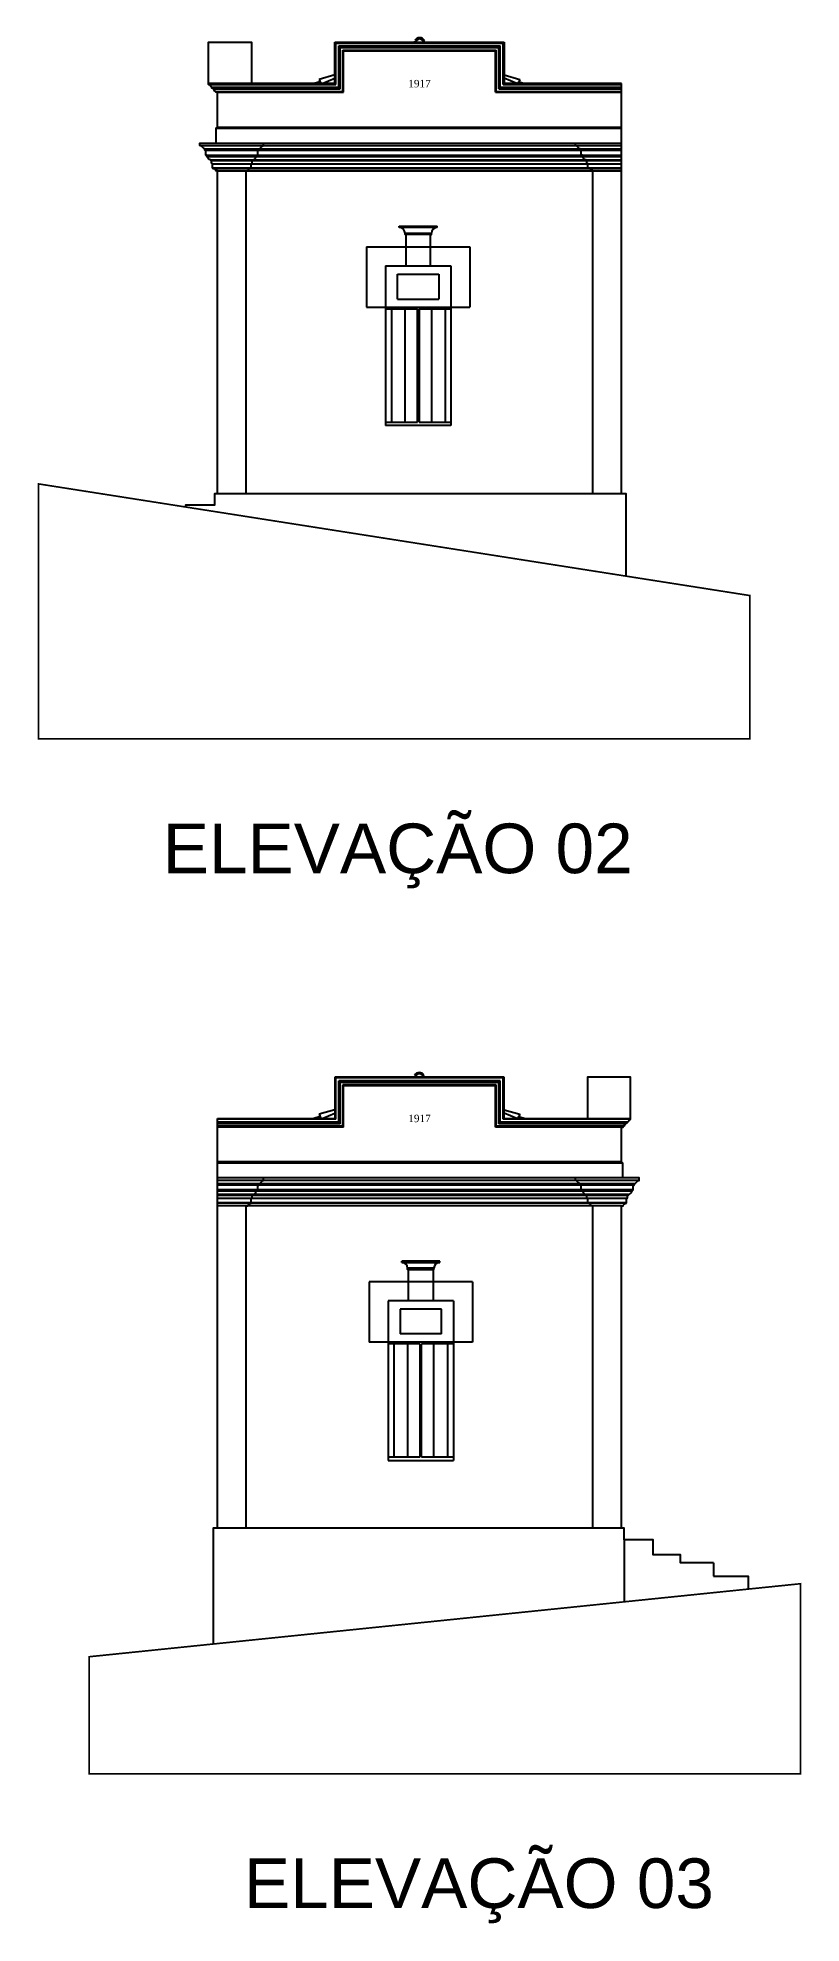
# Model space of a CAD drawing. Extents: x -18233 to -15461, y 2841 to 9385.
# Drawn here: x -16546 to -15623, y 2895 to 5175 of the extents above; entities that cross this region are included whole.
import ezdxf
from ezdxf.enums import TextEntityAlignment as Align

# ---------------------------------------------------------------- set-up
doc = ezdxf.new("R2010")
doc.units = 0
doc.layers.add('PAREDE', color=7, linetype='CONTINUOUS')
doc.layers.add('PAREDE_FINA', color=7, linetype='CONTINUOUS')
doc.styles.add('TEXTO', font='ARIAL.TTF')
doc.styles.add('TEXTO1', font='TIMES.TTF')

msp = doc.modelspace()

# ---------------------------------------------------------------- texts
at = {"layer": 'PAREDE_FINA', "style": 'TEXTO1'}
for p in [(-16084.42, 5115.16), (-16084.42, 3863.87)]:
    msp.add_text('1917', height=9, dxfattribs=at).set_placement(p, align=Align.CENTER)
at = {"layer": 'PAREDE_FINA', "style": 'TEXTO'}
for s, p in [('ELEVAÇÃO 02', (-16394.96, 4164.94)), ('ELEVAÇÃO 03', (-16296.73, 2913.66))]:
    msp.add_text(s, height=60, dxfattribs=at).set_placement(p)

# ---------------------------------------------------------------- linework, layer by layer
at = {"layer": 'PAREDE', "const_width": 2}
for points in [[(-15684.92, 4500.62), (-15684.92, 4494.16), (-15684.92, 4327.25), (-16545.17, 4327.25), (-16545.17, 4582.16), (-16545.17, 4635.62)], [(-16483.92, 3217.48), (-16483.92, 3075.96), (-15623.67, 3075.96), (-15623.67, 3209.68), (-15623.67, 3305.76)]]:
    msp.add_lwpolyline(points, close=True, dxfattribs=at)
at = {"layer": 'PAREDE_FINA'}
for points in [[(-16339.42, 5168.66), (-16339.42, 5169.66), (-16294.42, 5169.66), (-16287.42, 5169.66), (-16287.42, 5119.66)], [(-16186.67, 5119.66), (-16186.67, 5169.66)], [(-16186.67, 5169.66), (-15982.17, 5169.66)], [(-16185.67, 5168.66), (-15983.17, 5168.66)], [(-16185.67, 5118.66), (-16185.67, 5168.66)], [(-16182.17, 5165.16), (-15986.67, 5165.16)], [(-16182.17, 5115.16), (-16182.17, 5165.16)], [(-16181.17, 5164.16), (-15987.67, 5164.16)], [(-16181.17, 5114.16), (-16181.17, 5164.16)], [(-16180.17, 5163.16), (-15988.67, 5163.16)], [(-16180.17, 5113.16), (-16180.17, 5163.16)], [(-16177.17, 5160.16), (-15991.67, 5160.16)], [(-16177.17, 5110.16), (-16177.17, 5160.16)], [(-16176.17, 5159.16), (-15992.67, 5159.16)], [(-16176.17, 5109.16), (-16176.17, 5159.16)], [(-16089.09, 5169.66), (-16089.31, 5170.2), (-16091.2, 5169.66)], [(-16089.86, 5171.63), (-16088.71, 5170.46)], [(-16088.12, 5169.66), (-16088.71, 5170.46)], [(-16079.68, 5170.46), (-16080.34, 5169.66)], [(-16079.75, 5169.66), (-16079.53, 5170.2), (-16077.63, 5169.66)], [(-16078.54, 5171.63), (-16079.68, 5170.46)], [(-15992.67, 5109.16), (-15992.67, 5159.16)], [(-15991.67, 5110.16), (-15991.67, 5160.16)], [(-15988.67, 5113.16), (-15988.67, 5163.16)], [(-15987.67, 5114.16), (-15987.67, 5164.16)], [(-15986.67, 5115.16), (-15986.67, 5165.16)], [(-15983.17, 5118.66), (-15983.17, 5168.66)], [(-15982.17, 5169.66), (-15982.17, 5119.66)], [(-16186.67, 5130.07), (-16205.75, 5124.64)], [(-15982.17, 5130.07), (-15963.08, 5124.64)], [(-16186.67, 5119.66), (-16339.42, 5119.66)], [(-16339.42, 5118.66), (-16185.67, 5118.66)], [(-16335.42, 5115.16), (-16182.17, 5115.16)], [(-16333.92, 5114.16), (-16181.17, 5114.16)], [(-16333.92, 5113.16), (-16180.17, 5113.16)], [(-16330.92, 5110.16), (-16177.17, 5110.16)], [(-16328.92, 5109.16), (-16176.17, 5109.16)], [(-16203.67, 5119.66), (-16204.59, 5121.87), (-16212.37, 5119.66)], [(-16205.75, 5124.64), (-16203.67, 5119.66)], [(-16202.12, 5119.66), (-16186.67, 5126.13)], [(-15992.67, 5109.16), (-15839.92, 5109.16)], [(-15991.67, 5110.16), (-15839.92, 5110.16)], [(-15988.67, 5113.16), (-15839.92, 5113.16)], [(-15987.67, 5114.16), (-15839.92, 5114.16)], [(-15986.67, 5115.16), (-15839.92, 5115.16)], [(-15983.17, 5118.66), (-15839.92, 5118.66)], [(-15966.72, 5119.66), (-15982.17, 5126.13)], [(-15839.92, 5119.66), (-15982.17, 5119.66)], [(-15963.08, 5124.64), (-15965.17, 5119.66)], [(-15965.17, 5119.66), (-15964.24, 5121.87), (-15956.47, 5119.66)], [(-15839.92, 4624.16), (-15839.92, 5119.66)], [(-15839.92, 5067.16), (-15839.92, 5109.16)], [(-16330.42, 5065.66), (-15839.92, 5065.66)], [(-16328.92, 5067.16), (-15839.92, 5067.16)], [(-16349.92, 5044.66), (-15839.92, 5044.66)], [(-16343.92, 5040.66), (-15839.92, 5040.66)], [(-16342.92, 5039.16), (-15839.92, 5039.16)], [(-16330.42, 5047.66), (-15839.92, 5047.66)], [(-16341.42, 5033.16), (-15839.92, 5033.16)], [(-16340.92, 5031.66), (-15839.92, 5031.66)], [(-16336.92, 5027.66), (-15839.92, 5027.66)], [(-16336.92, 5026.66), (-15839.92, 5026.66)], [(-16334.92, 5022.66), (-15839.92, 5022.66)], [(-16334.42, 5017.66), (-15839.92, 5017.66)], [(-16334.42, 5017.16), (-15839.92, 5017.16)], [(-16328.92, 4624.16), (-16328.92, 5014.16)], [(-16328.92, 5014.16), (-15839.92, 5014.16)], [(-16293.92, 4624.16), (-16293.92, 5014.16)], [(-15874.92, 4624.16), (-15874.92, 5014.16)], [(-16108.92, 4945.66), (-16108.92, 4947.16)], [(-16108.92, 4947.16), (-16062.92, 4947.16)], [(-16062.92, 4945.66), (-16108.92, 4945.66)], [(-16101.92, 4938.66), (-16069.92, 4938.66)], [(-16100.92, 4937.16), (-16101.92, 4937.16), (-16101.92, 4938.66)], [(-16069.92, 4937.16), (-16100.92, 4937.16)], [(-16100.92, 4937.16), (-16100.92, 4899.16)], [(-16070.92, 4937.16), (-16069.92, 4937.16), (-16069.92, 4938.66)], [(-16070.92, 4899.16), (-16070.92, 4937.16)], [(-16062.92, 4945.66), (-16062.92, 4947.16)], [(-16148.42, 4922.16), (-16148.42, 4849.16)], [(-16148.42, 4922.16), (-16023.42, 4922.16)], [(-16023.42, 4922.16), (-16023.42, 4849.16)], [(-16125.42, 4899.16), (-16125.42, 4706.16)], [(-16125.42, 4899.16), (-16046.42, 4899.16)], [(-16110.92, 4859.16), (-16110.92, 4889.16)], [(-16110.92, 4889.16), (-16060.92, 4889.16)], [(-16060.92, 4889.16), (-16060.92, 4859.16)], [(-16046.42, 4899.16), (-16046.42, 4706.16)], [(-16110.92, 4859.16), (-16060.92, 4859.16)], [(-16148.42, 4849.16), (-16023.42, 4849.16)], [(-16125.42, 4847.16), (-16086.92, 4847.16)], [(-16118.42, 4847.16), (-16118.42, 4710.16)], [(-16101.92, 4710.16), (-16101.92, 4847.16)], [(-16086.92, 4710.16), (-16086.92, 4847.16)], [(-16084.92, 4847.16), (-16046.42, 4847.16)], [(-16084.92, 4847.16), (-16084.92, 4710.16)], [(-16069.92, 4847.16), (-16069.92, 4710.16)], [(-16053.42, 4847.16), (-16053.42, 4710.16)], [(-16125.42, 4710.16), (-16086.92, 4710.16)], [(-16046.42, 4706.16), (-16125.42, 4706.16)], [(-16084.92, 4710.16), (-16046.42, 4710.16)], [(-16366.92, 4607.65), (-16366.92, 4610.16), (-16331.92, 4610.16), (-16331.92, 4624.16), (-15834.92, 4624.16), (-15834.92, 4624.16), (-15834.92, 4524.16)], [(-15982.17, 3918.37), (-16186.67, 3918.37)], [(-16186.67, 3918.37), (-16186.67, 3868.37)], [(-15983.17, 3917.37), (-16185.67, 3917.37)], [(-16185.67, 3867.37), (-16185.67, 3917.37)], [(-15986.67, 3913.87), (-16182.17, 3913.87)], [(-16182.17, 3863.87), (-16182.17, 3913.87)], [(-15987.67, 3912.87), (-16181.17, 3912.87)], [(-16181.17, 3862.87), (-16181.17, 3912.87)], [(-15988.67, 3911.87), (-16180.17, 3911.87)], [(-16180.17, 3861.87), (-16180.17, 3911.87)], [(-15991.67, 3908.87), (-16177.17, 3908.87)], [(-16177.17, 3858.87), (-16177.17, 3908.87)], [(-15992.67, 3907.87), (-16176.17, 3907.87)], [(-16176.17, 3857.87), (-16176.17, 3907.87)], [(-16089.09, 3918.37), (-16089.31, 3918.91), (-16091.2, 3918.37)], [(-16090.3, 3920.35), (-16089.16, 3919.17)], [(-16089.16, 3919.17), (-16088.5, 3918.37)], [(-16080.72, 3918.37), (-16080.13, 3919.17)], [(-16078.98, 3920.35), (-16080.13, 3919.17)], [(-16079.75, 3918.37), (-16079.53, 3918.91), (-16077.63, 3918.37)], [(-15992.67, 3857.87), (-15992.67, 3907.87)], [(-15991.67, 3858.87), (-15991.67, 3908.87)], [(-15988.67, 3861.87), (-15988.67, 3911.87)], [(-15987.67, 3862.87), (-15987.67, 3912.87)], [(-15986.67, 3863.87), (-15986.67, 3913.87)], [(-15983.17, 3867.37), (-15983.17, 3917.37)], [(-15982.17, 3868.37), (-15982.17, 3918.37)], [(-15829.42, 3917.37), (-15829.42, 3918.37), (-15874.42, 3918.37), (-15881.42, 3918.37), (-15881.42, 3868.37)], [(-16186.67, 3878.79), (-16205.75, 3873.36)], [(-15982.17, 3878.79), (-15963.08, 3873.36)], [(-16328.92, 3372.87), (-16328.92, 3868.37)], [(-16328.92, 3868.37), (-16186.67, 3868.37)], [(-16185.67, 3867.37), (-16328.92, 3867.37)], [(-16182.17, 3863.87), (-16328.92, 3863.87)], [(-16181.17, 3862.87), (-16328.92, 3862.87)], [(-16180.17, 3861.87), (-16328.92, 3861.87)], [(-16177.17, 3858.87), (-16328.92, 3858.87)], [(-16328.92, 3815.87), (-16328.92, 3857.87)], [(-16176.17, 3857.87), (-16328.92, 3857.87)], [(-16203.67, 3868.37), (-16204.59, 3870.59), (-16212.37, 3868.37)], [(-16205.75, 3873.36), (-16203.67, 3868.37)], [(-16202.12, 3868.37), (-16186.67, 3874.85)], [(-15839.92, 3857.87), (-15992.67, 3857.87)], [(-15837.92, 3858.87), (-15991.67, 3858.87)], [(-15834.92, 3861.87), (-15988.67, 3861.87)], [(-15834.92, 3862.87), (-15987.67, 3862.87)], [(-15833.42, 3863.87), (-15986.67, 3863.87)], [(-15829.42, 3867.37), (-15983.17, 3867.37)], [(-15966.72, 3868.37), (-15982.17, 3874.85)], [(-15982.17, 3868.37), (-15829.42, 3868.37)], [(-15963.08, 3873.36), (-15965.17, 3868.37)], [(-15965.17, 3868.37), (-15964.24, 3870.59), (-15956.47, 3868.37)], [(-15839.92, 3815.87), (-16328.92, 3815.87)], [(-15838.42, 3814.37), (-16328.92, 3814.37)], [(-15838.42, 3796.37), (-16328.92, 3796.37)], [(-15818.92, 3793.37), (-16328.92, 3793.37)], [(-15824.92, 3789.37), (-16328.92, 3789.37)], [(-15825.92, 3787.87), (-16328.92, 3787.87)], [(-15827.42, 3781.87), (-16328.92, 3781.87)], [(-15827.92, 3780.37), (-16328.92, 3780.37)], [(-15831.92, 3776.37), (-16328.92, 3776.37)], [(-15831.92, 3775.37), (-16328.92, 3775.37)], [(-15833.92, 3771.37), (-16328.92, 3771.37)], [(-15834.42, 3766.37), (-16328.92, 3766.37)], [(-15834.42, 3765.87), (-16328.92, 3765.87)], [(-15839.92, 3762.87), (-16328.92, 3762.87)], [(-16293.92, 3372.87), (-16293.92, 3762.87)], [(-15874.92, 3372.87), (-15874.92, 3762.87)], [(-15839.92, 3372.87), (-15839.92, 3762.87)], [(-16059.92, 3695.87), (-16105.92, 3695.87)], [(-16105.92, 3694.37), (-16105.92, 3695.87)], [(-16105.92, 3694.37), (-16059.92, 3694.37)], [(-16059.92, 3694.37), (-16059.92, 3695.87)], [(-16145.42, 3670.87), (-16145.42, 3597.87)], [(-16020.42, 3670.87), (-16145.42, 3670.87)], [(-16066.92, 3687.37), (-16098.92, 3687.37)], [(-16097.92, 3685.87), (-16098.92, 3685.87), (-16098.92, 3687.37)], [(-16098.92, 3685.87), (-16067.92, 3685.87)], [(-16097.92, 3647.87), (-16097.92, 3685.87)], [(-16067.92, 3685.87), (-16066.92, 3685.87), (-16066.92, 3687.37)], [(-16067.92, 3685.87), (-16067.92, 3647.87)], [(-16020.42, 3670.87), (-16020.42, 3597.87)], [(-16122.42, 3647.87), (-16122.42, 3454.87)], [(-16043.42, 3647.87), (-16122.42, 3647.87)], [(-16057.92, 3637.87), (-16107.92, 3637.87)], [(-16107.92, 3637.87), (-16107.92, 3607.87)], [(-16057.92, 3607.87), (-16057.92, 3637.87)], [(-16043.42, 3647.87), (-16043.42, 3454.87)], [(-16057.92, 3607.87), (-16107.92, 3607.87)], [(-16020.42, 3597.87), (-16145.42, 3597.87)], [(-16083.92, 3595.87), (-16122.42, 3595.87)], [(-16115.42, 3595.87), (-16115.42, 3458.87)], [(-16098.92, 3595.87), (-16098.92, 3458.87)], [(-16083.92, 3595.87), (-16083.92, 3458.87)], [(-16043.42, 3595.87), (-16081.92, 3595.87)], [(-16081.92, 3458.87), (-16081.92, 3595.87)], [(-16066.92, 3458.87), (-16066.92, 3595.87)], [(-16050.42, 3595.87), (-16050.42, 3458.87)], [(-16083.92, 3458.87), (-16122.42, 3458.87)], [(-16122.42, 3454.87), (-16043.42, 3454.87)], [(-16043.42, 3458.87), (-16081.92, 3458.87)], [(-15728.92, 3330.87), (-15768.92, 3330.87), (-15768.92, 3340.87), (-15801.92, 3340.87), (-15801.92, 3358.87), (-15836.92, 3358.87), (-15836.92, 3372.87), (-16333.92, 3372.87), (-16333.92, 3372.87), (-16333.92, 3232.87)], [(-15836.92, 3358.87), (-15836.92, 3283.87)], [(-15728.92, 3330.87), (-15728.92, 3315.03)], [(-15728.92, 3315.03), (-15686.93, 3315.03), (-15686.93, 3299.27)]]:
    msp.add_lwpolyline(points, dxfattribs=at)
for points in [[(-16328.92, 5109.16), (-16330.92, 5109.16), (-16330.92, 5110.16, -0.2622792), (-16331.82, 5110.66), (-16333.02, 5112.65, 0.2622792), (-16333.92, 5113.16), (-16333.92, 5114.16), (-16335.42, 5114.16), (-16335.42, 5115.16, -0.2329362), (-16336.47, 5115.68), (-16338.37, 5118.14, 0.2329362), (-16339.42, 5118.66), (-16339.42, 5168.66)], [(-16328.92, 5014.16), (-16330.92, 5014.16), (-16330.92, 5014.66, 0.2947147), (-16334.42, 5017.16), (-16334.42, 5017.66), (-16334.92, 5017.66), (-16334.92, 5022.66, -0.4102081), (-16335.91, 5023.63), (-16335.93, 5025.68, 0.4102081), (-16336.92, 5026.66), (-16336.92, 5027.66, -0.4142136), (-16340.92, 5031.66), (-16341.42, 5031.66), (-16341.42, 5033.16), (-16342.92, 5033.16), (-16342.92, 5039.16), (-16343.92, 5039.16), (-16343.92, 5040.66, -0.203562), (-16345.73, 5041.43), (-16348.11, 5043.89, 0.203562), (-16349.92, 5044.66), (-16349.92, 5047.66), (-16330.42, 5047.66), (-16330.42, 5065.66), (-16328.92, 5067.16), (-16328.92, 5109.16)], [(-16293.92, 5014.16), (-16291.92, 5014.16), (-16291.92, 5014.66, -0.2947147), (-16288.42, 5017.16), (-16288.42, 5017.66), (-16287.92, 5017.66), (-16287.92, 5022.66, 0.4102081), (-16286.93, 5023.63), (-16286.91, 5025.68, -0.4102081), (-16285.92, 5026.66), (-16285.92, 5027.66, 0.4142136), (-16281.92, 5031.66), (-16281.42, 5031.66), (-16281.42, 5033.16), (-16279.92, 5033.16), (-16279.92, 5039.16), (-16278.92, 5039.16), (-16278.92, 5040.66, 0.203562), (-16277.11, 5041.43), (-16274.73, 5043.89, -0.203562), (-16272.92, 5044.66), (-16272.92, 5047.66)], [(-15874.92, 5014.16), (-15876.92, 5014.16), (-15876.92, 5014.66, 0.2947147), (-15880.42, 5017.16), (-15880.42, 5017.66), (-15880.92, 5017.66), (-15880.92, 5022.66, -0.4102081), (-15881.91, 5023.63), (-15881.93, 5025.68, 0.4102081), (-15882.92, 5026.66), (-15882.92, 5027.66, -0.4142136), (-15886.92, 5031.66), (-15887.42, 5031.66), (-15887.42, 5033.16), (-15888.92, 5033.16), (-15888.92, 5039.16), (-15889.92, 5039.16), (-15889.92, 5040.66, -0.203562), (-15891.73, 5041.43), (-15894.11, 5043.89, 0.203562), (-15895.92, 5044.66), (-15895.92, 5047.66)], [(-15839.92, 3857.87), (-15837.92, 3857.87), (-15837.92, 3858.87, 0.2622792), (-15837.02, 3859.38), (-15835.82, 3861.37, -0.2622792), (-15834.92, 3861.87), (-15834.92, 3862.87), (-15833.42, 3862.87), (-15833.42, 3863.87, 0.2329362), (-15832.37, 3864.39), (-15830.47, 3866.86, -0.2329362), (-15829.42, 3867.37), (-15829.42, 3917.37)], [(-15839.92, 3762.87), (-15837.92, 3762.87), (-15837.92, 3763.37, -0.2947147), (-15834.42, 3765.87), (-15834.42, 3766.37), (-15833.92, 3766.37), (-15833.92, 3771.37, 0.4102081), (-15832.93, 3772.35), (-15832.91, 3774.4, -0.4102081), (-15831.92, 3775.37), (-15831.92, 3776.37, 0.4142136), (-15827.92, 3780.37), (-15827.42, 3780.37), (-15827.42, 3781.87), (-15825.92, 3781.87), (-15825.92, 3787.87), (-15824.92, 3787.87), (-15824.92, 3789.37, 0.203562), (-15823.11, 3790.14), (-15820.73, 3792.6, -0.203562), (-15818.92, 3793.37), (-15818.92, 3796.37), (-15838.42, 3796.37), (-15838.42, 3814.37), (-15839.92, 3815.87), (-15839.92, 3857.87)], [(-16293.92, 3762.87), (-16291.92, 3762.87), (-16291.92, 3763.37, -0.2947147), (-16288.42, 3765.87), (-16288.42, 3766.37), (-16287.92, 3766.37), (-16287.92, 3771.37, 0.4102081), (-16286.93, 3772.35), (-16286.91, 3774.4, -0.4102081), (-16285.92, 3775.37), (-16285.92, 3776.37, 0.4142136), (-16281.92, 3780.37), (-16281.42, 3780.37), (-16281.42, 3781.87), (-16279.92, 3781.87), (-16279.92, 3787.87), (-16278.92, 3787.87), (-16278.92, 3789.37, 0.203562), (-16277.11, 3790.14), (-16274.73, 3792.6, -0.203562), (-16272.92, 3793.37), (-16272.92, 3796.37)], [(-15874.92, 3762.87), (-15876.92, 3762.87), (-15876.92, 3763.37, 0.2947147), (-15880.42, 3765.87), (-15880.42, 3766.37), (-15880.92, 3766.37), (-15880.92, 3771.37, -0.4102081), (-15881.91, 3772.35), (-15881.93, 3774.4, 0.4102081), (-15882.92, 3775.37), (-15882.92, 3776.37, -0.4142136), (-15886.92, 3780.37), (-15887.42, 3780.37), (-15887.42, 3781.87), (-15888.92, 3781.87), (-15888.92, 3787.87), (-15889.92, 3787.87), (-15889.92, 3789.37, -0.203562), (-15891.73, 3790.14), (-15894.11, 3792.6, 0.203562), (-15895.92, 3793.37), (-15895.92, 3796.37)]]:
    msp.add_lwpolyline(points, format="xyb", dxfattribs=at)
for centre, radius, start, end in [((-16084.2, 5168.82), 6.32, 26.41268, 153.58732), ((-16084.2, 5168.82), 4.8, 19.86114, 160.13886), ((-16108.92, 4938.66), 7, 0, 90), ((-16062.92, 4938.66), 7, 90, 180), ((-16084.64, 3917.54), 6.32, 26.41268, 153.58732), ((-16084.64, 3917.54), 4.8, 19.86114, 160.13886), ((-16105.92, 3687.37), 7, 0, 90), ((-16059.92, 3687.37), 7, 90, 180)]:
    msp.add_arc(centre, radius, start, end, dxfattribs=at)

msp.set_redraw_order([(e.dxf.handle, doc.entitydb.next_handle()) for e in msp.query("TEXT MTEXT ATTDEF DIMENSION ARC_DIMENSION")])  # texts and dimensions are drawn at this point

doc.saveas('drawing.dxf')
